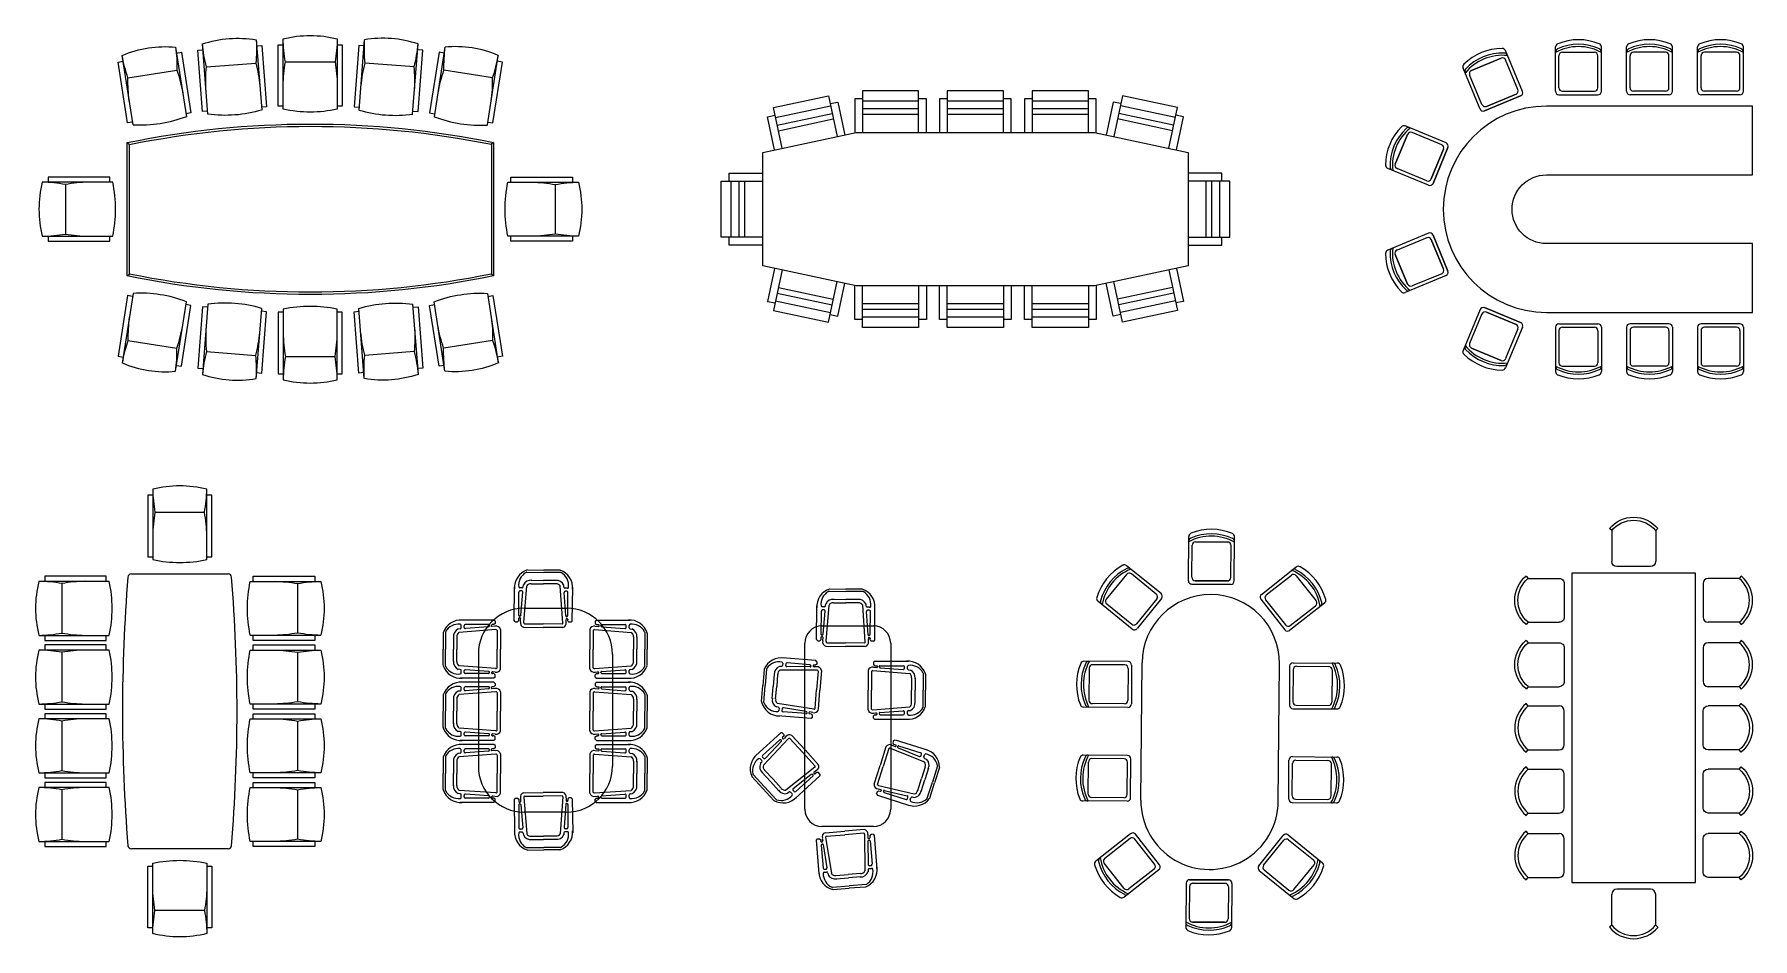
# Model space of a CAD drawing. Header units: inches. Extents: x 3256 to 18255, y 2108 to 10003.
import ezdxf

# ---------------------------------------------------------------- set-up
doc = ezdxf.new("R2010")
doc.units = ezdxf.units.IN
doc.header["$MEASUREMENT"] = 0

# ---------------------------------------------------------------- blocks, each defined once
blk = doc.blocks.new('table2400x1000_dwgmodels.com')
at = {"color": 0}
for p, q in [((-1200, -422.373453), (-1200, 422.373453)), ((1200, 422.373453), (1200, -422.373453))]:
    blk.add_line(p, q, dxfattribs=at)
for centre, radius, start, end in [((-1170, 422.373453), 30, 94.6620417285, 180), ((0, -13925), 14425, 85.3379582715, 94.6620417285), ((1170, 422.373453), 30, 0, 85.3379582711), ((-1170, -422.373453), 30, 180, 265.3379582715), ((1170, -422.373453), 30, 274.6620417289, 0), ((0, 13925), 14425, 265.3379582715, 274.6620417285)]:
    blk.add_arc(centre, radius, start, end, dxfattribs=at)
blk = doc.blocks.new('chair943')
at = {"color": 0}
for points in [[(-236, 640), (-236, 25)], [(235, 25), (235, 640)], [(-234, 588), (-280, 588), (-280, 51), (-236, 51)], [(280, 588), (234, 588)], [(235, 51), (280, 51), (280, 588)], [(216, 438), (-216, 438)]]:
    blk.add_lwpolyline(points, dxfattribs=at)
for centre, radius, start, end in [((0, -298), 967, 75.9111, 104.0889), ((1068, 664), 1304, 181.0501, 189.9778), ((-1068, 664), 1304, 350.0222, 358.9499), ((1068, 212), 1304, 170.0222, 178.9499), ((-1068, 212), 1304, 1.0501, 9.9778), ((0, 1122), 1122, 257.8807, 282.1193)]:
    blk.add_arc(centre, radius, start, end, dxfattribs=at)
blk = doc.blocks.new('conf table_0323')
at = {"color": 0, "ltscale": 8}
for p, q in [((-691, 852), (-543, 853)), ((-684, 873), (-543, 873)), ((-651, 783), (-543, 783)), ((-651, 753), (-543, 753)), ((-403, 873), (-543, 873)), ((-396, 853), (-543, 853)), ((-436, 783), (-543, 783)), ((-436, 753), (-543, 753)), ((-148, 852), (-1, 853)), ((-141, 873), (-1, 873)), ((-108, 783), (0, 783)), ((-108, 753), (0, 753)), ((140, 873), (0, 873)), ((147, 853), (0, 853)), ((107, 783), (0, 783)), ((107, 753), (0, 753)), ((395, 852), (542, 853)), ((402, 873), (542, 873)), ((435, 783), (542, 783)), ((435, 753), (542, 753)), ((683, 873), (543, 873)), ((690, 853), (543, 853)), ((650, 783), (543, 783)), ((650, 753), (543, 753)), ((-797, 430), (-797, 725)), ((-757, 479), (-757, 680)), ((-750, 715), (-730, 715)), ((-747, 690), (-734, 690)), ((-739, 474), (-724, 679)), ((-720, 725), (-719, 742)), ((-713, 413), (-690, 733)), ((-373, 413), (-397, 733)), ((-366, 725), (-368, 742)), ((-348, 479), (-363, 679)), ((-356, 716), (-336, 716)), ((-353, 690), (-339, 690)), ((-329, 475), (-329, 680)), ((-289, 430), (-289, 725)), ((-254, 430), (-254, 725)), ((-214, 479), (-214, 680)), ((-207, 715), (-187, 715)), ((-204, 690), (-191, 690)), ((-196, 474), (-181, 679)), ((-177, 725), (-176, 742)), ((-170, 413), (-147, 733)), ((170, 413), (146, 733)), ((177, 725), (175, 742)), ((195, 479), (180, 679)), ((187, 716), (207, 716)), ((190, 690), (204, 690)), ((214, 475), (214, 680)), ((254, 430), (254, 725)), ((289, 430), (289, 725)), ((329, 479), (329, 680)), ((336, 715), (356, 715)), ((339, 690), (352, 690)), ((347, 474), (362, 679)), ((366, 725), (367, 742)), ((373, 413), (396, 733)), ((713, 413), (689, 733)), ((720, 725), (718, 742)), ((738, 479), (723, 679)), ((730, 716), (750, 716)), ((733, 690), (747, 690)), ((757, 475), (757, 680)), ((797, 430), (797, 725)), ((-747, 469), (-745, 469)), ((500, 566), (-480, 566)), ((-343, 419), (-346, 451)), ((-338, 469), (-334, 469)), ((-329, 430), (-329, 450)), ((-204, 469), (-202, 469)), ((200, 419), (197, 451)), ((205, 469), (209, 469)), ((214, 430), (214, 450)), ((339, 469), (341, 469)), ((743, 419), (740, 451)), ((748, 469), (752, 469)), ((757, 430), (757, 450)), ((-787, 420), (-797, 430)), ((-787, 420), (-767, 420)), ((-767, 420), (-757, 430)), ((-757, 430), (-757, 443)), ((-757, 443), (-757, 441)), ((-743, 419), (-741, 442)), ((-714, 373), (-543, 373)), ((-708, 403), (-543, 403)), ((-379, 403), (-543, 403)), ((-372, 373), (-543, 373)), ((-319, 420), (-329, 430)), ((-299, 420), (-319, 420)), ((-299, 420), (-289, 430)), ((-244, 420), (-254, 430)), ((-244, 420), (-224, 420)), ((-224, 420), (-214, 430)), ((-214, 430), (-214, 443)), ((-214, 443), (-214, 441)), ((-200, 419), (-198, 442)), ((-171, 373), (0, 373)), ((-165, 403), (0, 403)), ((164, 403), (0, 403)), ((170, 373), (0, 373)), ((224, 420), (214, 430)), ((244, 420), (224, 420)), ((244, 420), (254, 430)), ((299, 420), (289, 430)), ((299, 420), (319, 420)), ((319, 420), (329, 430)), ((329, 430), (329, 443)), ((329, 443), (329, 441)), ((343, 419), (345, 442)), ((372, 373), (543, 373)), ((378, 403), (543, 403)), ((707, 403), (543, 403)), ((713, 373), (543, 373)), ((767, 420), (757, 430)), ((787, 420), (767, 420)), ((787, 420), (797, 430)), ((-1063, 174), (-1080, 173)), ((-751, 170), (-1071, 144)), ((-769, 253), (-1063, 251)), ((-1054, 184), (-1054, 204)), ((-1028, 188), (-1028, 201)), ((-813, 213), (-1018, 212)), ((-817, 195), (-1017, 178)), ((-880, -204), (-880, 166)), ((-807, 205), (-807, 208)), ((-757, 199), (-789, 197)), ((-768, 213), (-788, 213)), ((-759, 244), (-769, 253)), ((-758, 224), (-768, 213)), ((-759, 244), (-758, 224)), ((-741, 164), (-740, 0)), ((-711, 170), (-710, 0)), ((734, 170), (733, 0)), ((764, 164), (763, 0)), ((774, 170), (1094, 144)), ((780, 199), (812, 197)), ((782, 244), (792, 253)), ((782, 244), (782, 224)), ((782, 224), (792, 213)), ((792, 253), (1087, 251)), ((792, 213), (812, 213)), ((831, 205), (831, 208)), ((837, 213), (1041, 212)), ((840, 195), (1040, 178)), ((900, 166), (900, -204)), ((1051, 188), (1051, 201)), ((1077, 184), (1077, 204)), ((1086, 174), (1103, 173)), ((-1211, 137), (-1210, -4)), ((-1190, 144), (-1189, -4)), ((-1120, 104), (-1120, -3)), ((-1090, 105), (-1090, -3)), ((1114, 105), (1113, -3)), ((1144, 104), (1143, -3)), ((1214, 144), (1212, -4)), ((1234, 137), (1233, -4)), ((-1209, -144), (-1210, -4)), ((-1188, -151), (-1189, -4)), ((-1119, -111), (-1120, -3)), ((-1089, -110), (-1090, -3)), ((-748, -171), (-1068, -149)), ((-739, -165), (-740, 0)), ((-709, -171), (-710, 0)), ((732, -171), (733, 0)), ((762, -165), (763, 0)), ((772, -171), (1092, -149)), ((1112, -110), (1113, -3)), ((1142, -111), (1143, -3)), ((1211, -151), (1212, -4)), ((1232, -144), (1233, -4)), ((-1060, -180), (-1077, -179)), ((-765, -254), (-1060, -257)), ((-1051, -210), (-1051, -190)), ((-1025, -206), (-1025, -193)), ((-814, -215), (-1015, -216)), ((-809, -197), (-1014, -183)), ((-804, -205), (-804, -203)), ((-778, -214), (-776, -214)), ((-765, -214), (-778, -214)), ((-754, -200), (-777, -199)), ((-755, -224), (-765, -214)), ((-755, -244), (-765, -254)), ((-755, -244), (-755, -224)), ((777, -200), (800, -199)), ((778, -224), (788, -214)), ((778, -244), (778, -224)), ((778, -244), (788, -254)), ((788, -254), (1083, -257)), ((789, -214), (801, -214)), ((801, -214), (800, -214)), ((828, -205), (828, -203)), ((833, -197), (1038, -183)), ((837, -215), (1038, -216)), ((1048, -206), (1048, -193)), ((1074, -210), (1074, -190)), ((1083, -180), (1101, -179)), ((-714, -407), (-543, -407)), ((-713, -447), (-690, -767)), ((-708, -437), (-543, -437)), ((-372, -407), (-543, -407)), ((-379, -437), (-543, -437)), ((-373, -447), (-397, -767)), ((-171, -407), (0, -407)), ((-170, -447), (-147, -767)), ((-165, -437), (0, -437)), ((170, -407), (0, -407)), ((164, -437), (0, -437)), ((170, -447), (146, -767)), ((372, -407), (543, -407)), ((373, -447), (396, -767)), ((378, -437), (543, -437)), ((713, -407), (543, -407)), ((707, -437), (543, -437)), ((713, -447), (689, -767)), ((-787, -454), (-797, -464)), ((-797, -464), (-797, -759)), ((-787, -454), (-767, -454)), ((-767, -454), (-757, -464)), ((-757, -464), (-757, -477)), ((-757, -477), (-757, -475)), ((-757, -513), (-757, -714)), ((-747, -503), (-745, -503)), ((-743, -453), (-741, -475)), ((-739, -508), (-724, -713)), ((-348, -513), (-363, -713)), ((-343, -453), (-346, -485)), ((-338, -503), (-334, -503)), ((-319, -454), (-329, -464)), ((-329, -464), (-329, -484)), ((-329, -509), (-329, -714)), ((-299, -454), (-319, -454)), ((-299, -454), (-289, -464)), ((-289, -464), (-289, -759)), ((-244, -454), (-254, -464)), ((-254, -464), (-254, -759)), ((-244, -454), (-224, -454)), ((-224, -454), (-214, -464)), ((-214, -464), (-214, -477)), ((-214, -477), (-214, -475)), ((-214, -513), (-214, -714)), ((-204, -503), (-202, -503)), ((-200, -453), (-198, -475)), ((-196, -508), (-181, -713)), ((195, -513), (180, -713)), ((200, -453), (197, -485)), ((205, -503), (209, -503)), ((224, -454), (214, -464)), ((214, -464), (214, -484)), ((214, -509), (214, -714)), ((244, -454), (224, -454)), ((244, -454), (254, -464)), ((254, -464), (254, -759)), ((299, -454), (289, -464)), ((289, -464), (289, -759)), ((299, -454), (319, -454)), ((319, -454), (329, -464)), ((329, -464), (329, -477)), ((329, -477), (329, -475)), ((329, -513), (329, -714)), ((339, -503), (341, -503)), ((343, -453), (345, -475)), ((347, -508), (362, -713)), ((738, -513), (723, -713)), ((743, -453), (740, -485)), ((748, -503), (752, -503)), ((767, -454), (757, -464)), ((757, -464), (757, -484)), ((757, -509), (757, -714)), ((787, -454), (767, -454)), ((787, -454), (797, -464)), ((797, -464), (797, -759)), ((-750, -749), (-730, -749)), ((-747, -724), (-734, -724)), ((500, -604), (-480, -604)), ((-356, -750), (-336, -750)), ((-353, -724), (-339, -724)), ((-207, -749), (-187, -749)), ((-204, -724), (-191, -724)), ((187, -750), (207, -750)), ((190, -724), (204, -724)), ((336, -749), (356, -749)), ((339, -724), (352, -724)), ((730, -750), (750, -750)), ((733, -724), (747, -724)), ((-720, -759), (-719, -776)), ((-691, -886), (-543, -887)), ((-651, -787), (-543, -787)), ((-651, -817), (-543, -817)), ((-436, -787), (-543, -787)), ((-436, -817), (-543, -817)), ((-396, -887), (-543, -887)), ((-366, -759), (-368, -776)), ((-177, -759), (-176, -776)), ((-148, -886), (-1, -887)), ((-108, -787), (0, -787)), ((-108, -817), (0, -817)), ((107, -787), (0, -787)), ((107, -817), (0, -817)), ((147, -887), (0, -887)), ((177, -759), (175, -776)), ((366, -759), (367, -776)), ((395, -886), (542, -887)), ((435, -787), (542, -787)), ((435, -817), (542, -817)), ((650, -787), (543, -787)), ((650, -817), (543, -817)), ((690, -887), (543, -887)), ((720, -759), (718, -776)), ((-684, -907), (-543, -907)), ((-403, -907), (-543, -907)), ((-141, -907), (-1, -907)), ((140, -907), (0, -907)), ((402, -907), (542, -907)), ((683, -907), (543, -907))]:
    blk.add_line(p, q, dxfattribs=at)
for centre, radius, start, end in [((-635, 719), 162, 108.5962, 184.0652), ((-634, 740), 127, 119.0854, 187.3499), ((-656, 715), 68.3, 81.8221, 156.8749), ((-691, 842), 10, 90.0454, 119.0854), ((-691, 842), 10, 90.0454, 119.0854), ((-656, 715), 38.3, 81.8221, 151.6656), ((-684, 863), 10, 90.0454, 108.5962), ((-430, 715), 68.3, 23.2159, 98.2687), ((-430, 715), 38.3, 28.9887, 98.2687), ((-403, 863), 10, 71.4947, 90.0454), ((-451, 719), 162, 356.0256, 71.4947), ((-396, 843), 10, 61.0054, 90.0454), ((-396, 843), 10, 61.0054, 90.0454), ((-452, 741), 127, 352.7409, 61.0054), ((-93, 719), 162, 108.5962, 184.0652), ((-91, 740), 127, 119.0854, 187.3499), ((-113, 715), 68.3, 81.8221, 156.8749), ((-148, 842), 10, 90.0454, 119.0854), ((-148, 842), 10, 90.0454, 119.0854), ((-113, 715), 38.3, 81.8221, 151.6656), ((-141, 863), 10, 90.0454, 108.5962), ((113, 715), 68.3, 23.2159, 98.2687), ((113, 715), 38.3, 28.9887, 98.2687), ((140, 863), 10, 71.4947, 90.0454), ((92, 719), 162, 356.0256, 71.4947), ((147, 843), 10, 61.0054, 90.0454), ((147, 843), 10, 61.0054, 90.0454), ((91, 741), 127, 352.7409, 61.0054), ((450, 719), 162, 108.5962, 184.0652), ((452, 740), 127, 119.0854, 187.3499), ((429, 715), 68.3, 81.8221, 156.8749), ((395, 842), 10, 90.0454, 119.0854), ((395, 842), 10, 90.0454, 119.0854), ((429, 715), 38.3, 81.8221, 151.6656), ((402, 863), 10, 90.0454, 108.5962), ((656, 715), 68.3, 23.2159, 98.2687), ((656, 715), 38.3, 28.9887, 98.2687), ((683, 863), 10, 71.4947, 90.0454), ((635, 719), 162, 356.0256, 71.4947), ((690, 843), 10, 61.0054, 90.0454), ((690, 843), 10, 61.0054, 90.0454), ((634, 741), 127, 352.7409, 61.0054), ((-750, 725), 10, 187.3499, 270.0454), ((-747, 680), 10, 90.0454, 180.0454), ((-734, 680), 10, 355.7918, 90.0454), ((-730, 725), 10, 270.0454, 355.7918), ((-356, 726), 10, 184.2991, 270.0454), ((-353, 680), 10, 90.0454, 184.2991), ((-339, 680), 10, 0.0454, 90.0454), ((-336, 726), 10, 270.0454, 352.7409), ((-207, 725), 10, 187.3499, 270.0454), ((-204, 680), 10, 90.0454, 180.0454), ((-191, 680), 10, 355.7918, 90.0454), ((-187, 725), 10, 270.0454, 355.7918), ((187, 726), 10, 184.2991, 270.0454), ((190, 680), 10, 90.0454, 184.2991), ((204, 680), 10, 0.0454, 90.0454), ((207, 726), 10, 270.0454, 352.7409), ((336, 725), 10, 187.3499, 270.0454), ((339, 680), 10, 90.0454, 180.0454), ((352, 680), 10, 355.7918, 90.0454), ((356, 725), 10, 270.0454, 355.7918), ((730, 726), 10, 184.2991, 270.0454), ((733, 680), 10, 90.0454, 184.2991), ((747, 680), 10, 0.0454, 90.0454), ((750, 726), 10, 270.0454, 352.7409), ((-480, 166), 400, 90, 180), ((-747, 479), 10, 180.0454, 270.0454), ((-749, 443), 8.17, 73.127, 191.6288), ((-751, 442), 10, 355.7918, 63.1715), ((-745, 475), 6.08, 264.1969, 14.4312), ((-338, 479), 10, 184.2991, 270.0454), ((-337, 446), 9.59, 33.4158, 151.1928), ((-336, 476), 7.08, 278.3194, 4.411), ((-204, 479), 10, 180.0454, 270.0454), ((-206, 443), 8.17, 73.127, 191.6288), ((-208, 442), 10, 355.7918, 63.1715), ((-202, 475), 6.08, 264.1969, 14.4312), ((205, 479), 10, 184.2991, 270.0454), ((206, 446), 9.59, 33.4158, 151.1928), ((207, 476), 7.08, 278.3194, 4.411), ((339, 479), 10, 180.0454, 270.0454), ((337, 443), 8.17, 73.127, 191.6288), ((335, 442), 10, 355.7918, 63.1715), ((341, 475), 6.08, 264.1969, 14.4312), ((500, 166), 400, 0, 90), ((748, 479), 10, 184.2991, 270.0454), ((748, 446), 9.59, 33.4158, 151.1928), ((750, 476), 7.08, 278.3194, 4.411), ((-705, 410), 38.3, 166.8269, 256.8194), ((-705, 411), 8.28, 166.8269, 256.8194), ((-381, 412), 8.28, 283.2714, 13.264), ((-381, 411), 38.3, 283.2714, 13.264), ((-162, 410), 38.3, 166.8269, 256.8194), ((-162, 411), 8.28, 166.8269, 256.8194), ((162, 412), 8.28, 283.2714, 13.264), ((162, 411), 38.3, 283.2714, 13.264), ((380, 410), 38.3, 166.8269, 256.8194), ((380, 411), 8.28, 166.8269, 256.8194), ((705, 412), 8.28, 283.2714, 13.264), ((705, 411), 38.3, 283.2714, 13.264), ((-1056, 89), 162, 86.4161, 161.8851), ((-1078, 88), 127, 83.1314, 151.3958), ((-1052, 110), 68.3, 113.6064, 188.6592), ((-1064, 204), 10, 0.4359, 83.1314), ((-1064, 184), 10, 274.6895, 0.4359), ((-1018, 202), 10, 90.4359, 180.4359), ((-1018, 188), 10, 180.4359, 274.6895), ((-817, 204), 10, 274.6895, 0.4359), ((-814, 206), 7.08, 8.7099, 94.8015), ((-784, 205), 9.59, 123.8063, 241.5833), ((-748, 162), 38.3, 13.6619, 103.6544), ((-749, 162), 8.28, 13.6619, 103.6544), ((772, 162), 38.3, 76.3456, 166.3381), ((773, 162), 8.28, 76.3456, 166.3381), ((807, 205), 9.59, 298.4167, 56.1937), ((838, 206), 7.08, 85.1985, 171.2901), ((841, 204), 10, 179.5641, 265.3105), ((1041, 188), 10, 265.3105, 359.5641), ((1041, 202), 10, 359.5641, 89.5641), ((1080, 89), 162, 18.1149, 93.5839), ((1087, 204), 10, 96.8686, 179.5641), ((1087, 184), 10, 179.5641, 265.3105), ((1101, 88), 127, 28.6042, 96.8686), ((1076, 110), 68.3, 351.3408, 66.3936), ((-1201, 137), 10, 161.8851, 180.4359), ((-1180, 144), 10, 151.3958, 180.4359), ((-1180, 144), 10, 151.3958, 180.4359), ((-1052, 110), 38.3, 119.3791, 188.6592), ((1076, 110), 38.3, 351.3408, 60.6209), ((1204, 144), 10, 359.5641, 28.6042), ((1204, 144), 10, 359.5641, 28.6042), ((1224, 137), 10, 359.5641, 18.1149), ((-1199, -144), 10, 180.4359, 198.9866), ((-1055, -95), 162, 198.9866, 274.4557), ((-1050, -116), 68.3, 172.2126, 247.2654), ((-1050, -116), 38.3, 172.2126, 242.0561), ((1078, -95), 162, 265.5443, 341.0134), ((1074, -116), 38.3, 297.9439, 7.7874), ((1074, -116), 68.3, 292.7346, 7.7874), ((1222, -144), 10, 341.0134, 359.5641), ((-1178, -151), 10, 180.4359, 209.4759), ((-1178, -151), 10, 180.4359, 209.4759), ((-1076, -94), 127, 209.4759, 277.7404), ((-1061, -190), 10, 0.4359, 86.1822), ((-1061, -210), 10, 277.7404, 0.4359), ((-1015, -193), 10, 86.1822, 180.4359), ((-1015, -206), 10, 180.4359, 270.4359), ((-480, -204), 400, 180, 270), ((-814, -205), 10, 270.4359, 0.4359), ((-810, -203), 6.08, 354.5874, 104.8217), ((-778, -206), 8.17, 163.5175, 282.0193), ((-777, -209), 10, 86.1822, 153.562), ((-746, -163), 38.3, 257.2173, 347.2099), ((-747, -163), 8.28, 257.2173, 347.2099), ((500, -204), 400, 270, 0), ((769, -163), 38.3, 192.7901, 282.7827), ((770, -163), 8.28, 192.7901, 282.7827), ((801, -209), 10, 26.438, 93.8178), ((802, -206), 8.17, 257.9807, 16.4825), ((834, -203), 6.08, 75.1783, 185.4126), ((838, -205), 10, 179.5641, 269.5641), ((1038, -193), 10, 359.5641, 93.8178), ((1038, -206), 10, 269.5641, 359.5641), ((1084, -190), 10, 93.8178, 179.5641), ((1084, -210), 10, 179.5641, 262.2596), ((1100, -94), 127, 262.2596, 330.5241), ((1201, -151), 10, 330.5241, 359.5641), ((1201, -151), 10, 330.5241, 359.5641), ((-705, -444), 38.3, 103.1806, 193.1731), ((-705, -445), 8.28, 103.1806, 193.1731), ((-381, -446), 8.28, 346.736, 76.7286), ((-381, -445), 38.3, 346.736, 76.7286), ((-162, -444), 38.3, 103.1806, 193.1731), ((-162, -445), 8.28, 103.1806, 193.1731), ((162, -446), 8.28, 346.736, 76.7286), ((162, -445), 38.3, 346.736, 76.7286), ((380, -444), 38.3, 103.1806, 193.1731), ((380, -445), 8.28, 103.1806, 193.1731), ((705, -446), 8.28, 346.736, 76.7286), ((705, -445), 38.3, 346.736, 76.7286), ((-749, -477), 8.17, 168.3712, 286.873), ((-747, -513), 10, 89.9546, 179.9546), ((-751, -476), 10, 296.8285, 4.2082), ((-745, -509), 6.08, 345.5688, 95.8031), ((-338, -513), 10, 89.9546, 175.7009), ((-337, -480), 9.59, 208.8072, 326.5842), ((-336, -510), 7.08, 355.589, 81.6806), ((-206, -477), 8.17, 168.3712, 286.873), ((-204, -513), 10, 89.9546, 179.9546), ((-208, -476), 10, 296.8285, 4.2082), ((-202, -509), 6.08, 345.5688, 95.8031), ((205, -513), 10, 89.9546, 175.7009), ((206, -480), 9.59, 208.8072, 326.5842), ((207, -510), 7.08, 355.589, 81.6806), ((337, -477), 8.17, 168.3712, 286.873), ((339, -513), 10, 89.9546, 179.9546), ((335, -476), 10, 296.8285, 4.2082), ((341, -509), 6.08, 345.5688, 95.8031), ((748, -513), 10, 89.9546, 175.7009), ((748, -480), 9.59, 208.8072, 326.5842), ((750, -510), 7.08, 355.589, 81.6806), ((-635, -753), 162, 175.9348, 251.4038), ((-750, -759), 10, 89.9546, 172.6501), ((-747, -714), 10, 179.9546, 269.9546), ((-734, -714), 10, 269.9546, 4.2082), ((-730, -759), 10, 4.2082, 89.9546), ((-451, -753), 162, 288.5053, 3.9744), ((-356, -760), 10, 89.9546, 175.7009), ((-353, -714), 10, 175.7009, 269.9546), ((-339, -714), 10, 269.9546, 359.9546), ((-336, -760), 10, 7.2591, 89.9546), ((-93, -753), 162, 175.9348, 251.4038), ((-207, -759), 10, 89.9546, 172.6501), ((-204, -714), 10, 179.9546, 269.9546), ((-191, -714), 10, 269.9546, 4.2082), ((-187, -759), 10, 4.2082, 89.9546), ((92, -753), 162, 288.5053, 3.9744), ((187, -760), 10, 89.9546, 175.7009), ((190, -714), 10, 175.7009, 269.9546), ((204, -714), 10, 269.9546, 359.9546), ((207, -760), 10, 7.2591, 89.9546), ((450, -753), 162, 175.9348, 251.4038), ((336, -759), 10, 89.9546, 172.6501), ((339, -714), 10, 179.9546, 269.9546), ((352, -714), 10, 269.9546, 4.2082), ((356, -759), 10, 4.2082, 89.9546), ((635, -753), 162, 288.5053, 3.9744), ((730, -760), 10, 89.9546, 175.7009), ((733, -714), 10, 175.7009, 269.9546), ((747, -714), 10, 269.9546, 359.9546), ((750, -760), 10, 7.2591, 89.9546), ((-634, -774), 127, 172.6501, 240.9146), ((-656, -749), 68.3, 203.1251, 278.1779), ((-691, -876), 10, 240.9146, 269.9546), ((-691, -876), 10, 240.9146, 269.9546), ((-656, -749), 38.3, 208.3344, 278.1779), ((-430, -749), 68.3, 261.7313, 336.7841), ((-430, -749), 38.3, 261.7313, 331.0113), ((-396, -877), 10, 269.9546, 298.9946), ((-396, -877), 10, 269.9546, 298.9946), ((-452, -774), 127, 298.9946, 7.2591), ((-91, -774), 127, 172.6501, 240.9146), ((-113, -749), 68.3, 203.1251, 278.1779), ((-148, -876), 10, 240.9146, 269.9546), ((-148, -876), 10, 240.9146, 269.9546), ((-113, -749), 38.3, 208.3344, 278.1779), ((113, -749), 68.3, 261.7313, 336.7841), ((113, -749), 38.3, 261.7313, 331.0113), ((147, -877), 10, 269.9546, 298.9946), ((147, -877), 10, 269.9546, 298.9946), ((91, -774), 127, 298.9946, 7.2591), ((452, -774), 127, 172.6501, 240.9146), ((429, -749), 68.3, 203.1251, 278.1779), ((395, -876), 10, 240.9146, 269.9546), ((395, -876), 10, 240.9146, 269.9546), ((429, -749), 38.3, 208.3344, 278.1779), ((656, -749), 68.3, 261.7313, 336.7841), ((656, -749), 38.3, 261.7313, 331.0113), ((690, -877), 10, 269.9546, 298.9946), ((690, -877), 10, 269.9546, 298.9946), ((634, -774), 127, 298.9946, 7.2591), ((-684, -897), 10, 251.4038, 269.9546), ((-403, -897), 10, 269.9546, 288.5053), ((-141, -897), 10, 251.4038, 269.9546), ((140, -897), 10, 269.9546, 288.5053), ((402, -897), 10, 251.4038, 269.9546), ((683, -897), 10, 269.9546, 288.5053)]:
    blk.add_arc(centre, radius, start, end, dxfattribs=at)
blk = doc.blocks.new('table 3200x1490')
at = {"color": 0}
for points in [[(-582, -1600, -0.101347), (-582, 1600), (582, 1600, -0.101067), (583, -1600)], [(-566, -1580, -0.100369), (-566, 1580), (565, 1580, -0.100091), (567, -1580)]]:
    blk.add_lwpolyline(points, format="xyb", close=True, dxfattribs=at)
for points in [[(-582, 1600), (-566, 1580)], [(582, 1600), (565, 1580)], [(-582, -1600), (-566, -1580)], [(583, -1600), (567, -1580)]]:
    blk.add_lwpolyline(points, dxfattribs=at)
blk = doc.blocks.new('table 01512')
at = {"color": 0, "ltscale": 10}
for p, q in [((-209, 128), (-357, 485)), ((-209, 128), (-357, 485)), ((209, 128), (357, 485)), ((209, 128), (357, 485)), ((-579, -25), (-727, 332)), ((-579, -25), (-727, 332)), ((-654, 312), (-395, 419)), ((-395, 419), (-654, 312)), ((-249, 144), (-356, 403)), ((-249, 144), (-356, 403)), ((249, 144), (356, 403)), ((249, 144), (356, 403)), ((395, 419), (654, 312)), ((654, 312), (395, 419)), ((579, -25), (727, 332)), ((579, -25), (727, 332)), ((-563, 14), (-670, 273)), ((-563, 14), (-670, 273)), ((563, 14), (670, 273)), ((563, 14), (670, 273)), ((-540, -41), (-226, 89)), ((-226, 89), (-540, -41)), ((-524, -2), (-265, 105)), ((-265, 105), (-524, -2)), ((226, 89), (540, -41)), ((540, -41), (226, 89)), ((265, 105), (524, -2)), ((524, -2), (265, 105)), ((-1319, -505), (-1212, -246)), ((-1212, -246), (-1319, -505)), ((-875, -321), (-1232, -173)), ((-875, -321), (-1232, -173)), ((-914, -337), (-1173, -230)), ((-914, -337), (-1173, -230)), ((875, -321), (1232, -173)), ((875, -321), (1232, -173)), ((914, -337), (1173, -230)), ((914, -337), (1173, -230)), ((1212, -246), (1319, -505)), ((1319, -505), (1212, -246)), ((-1005, -635), (-898, -376)), ((-898, -376), (-1005, -635)), ((-989, -674), (-859, -360)), ((-859, -360), (-989, -674)), ((859, -360), (989, -674)), ((989, -674), (859, -360)), ((898, -376), (1005, -635)), ((1005, -635), (898, -376)), ((-1028, -691), (-1385, -543)), ((-1028, -691), (-1385, -543)), ((-1044, -651), (-1303, -544)), ((-1044, -651), (-1303, -544)), ((1028, -691), (1385, -543)), ((1028, -691), (1385, -543)), ((1044, -651), (1303, -544)), ((1044, -651), (1303, -544)), ((-1030, -980), (-1417, -980)), ((-1370, -1040), (-1370, -1320)), ((-1060, -1010), (-1340, -1010)), ((-1030, -1040), (-1030, -1320)), ((-1000, -1010), (-1000, -1350)), ((1000, -1010), (1000, -1350)), ((1030, -980), (1417, -980)), ((1030, -1040), (1030, -1320)), ((1060, -1010), (1340, -1010)), ((1370, -1040), (1370, -1320)), ((-1030, -1380), (-1417, -1380)), ((-1060, -1350), (-1340, -1350)), ((1030, -1380), (1417, -1380)), ((1060, -1350), (1340, -1350)), ((-1030, -1600), (-1417, -1600)), ((-1060, -1630), (-1340, -1630)), ((-1000, -1970), (-1000, -1630)), ((1000, -1970), (1000, -1630)), ((1030, -1600), (1417, -1600)), ((1060, -1630), (1340, -1630)), ((-1370, -1940), (-1370, -1660)), ((-1030, -1940), (-1030, -1660)), ((1030, -1940), (1030, -1660)), ((1370, -1940), (1370, -1660)), ((-1030, -2000), (-1417, -2000)), ((-1060, -1970), (-1340, -1970)), ((1030, -2000), (1417, -2000)), ((1060, -1970), (1340, -1970)), ((-1030, -2220), (-1417, -2220)), ((1030, -2220), (1417, -2220)), ((-1370, -2560), (-1370, -2280)), ((-1060, -2250), (-1340, -2250)), ((-1030, -2560), (-1030, -2280)), ((-1000, -2590), (-1000, -2250)), ((1000, -2590), (1000, -2250)), ((1030, -2560), (1030, -2280)), ((1060, -2250), (1340, -2250)), ((1370, -2560), (1370, -2280)), ((-1030, -2620), (-1417, -2620)), ((-1060, -2590), (-1340, -2590)), ((1030, -2620), (1417, -2620)), ((1060, -2590), (1340, -2590))]:
    blk.add_line(p, q, dxfattribs=at)
blk.add_lwpolyline([(900, -2700), (900, -900, 1), (-900, -900), (-900, -2700), (-300, -2700), (-300, -900, -1), (300, -900), (300, -2700)], format="xyb", close=True, dxfattribs=at)
for centre, radius, start, end in [((-383, 24), 480, 90.3039, 134.6961), ((-383, 24), 480, 90.3039, 134.6961), ((-383, 24), 440, 88.0037, 136.9963), ((-383, 24), 440, 88.0037, 136.9963), ((-385, 474), 30, 22.5, 90.3039), ((-385, 474), 30, 22.5, 90.3039), ((-368, 434), 30, 22.5, 88.0037), ((-368, 434), 30, 22.5, 88.0037), ((368, 434), 30, 91.9963, 157.5), ((368, 434), 30, 91.9963, 157.5), ((385, 474), 30, 89.6961, 157.5), ((385, 474), 30, 89.6961, 157.5), ((383, 24), 440, 43.0037, 91.9963), ((383, 24), 440, 43.0037, 91.9963), ((383, 24), 480, 45.3039, 89.6961), ((383, 24), 480, 45.3039, 89.6961), ((-699, 344), 30, 134.6961, 202.5), ((-699, 344), 30, 134.6961, 202.5), ((-683, 304), 30, 136.9963, 202.5), ((-683, 304), 30, 136.9963, 202.5), ((-383, 24), 420, 84.0631, 140.9369), ((-383, 24), 420, 84.0631, 140.9369), ((-642, 284), 30, 112.5, 202.5), ((-642, 284), 30, 112.5, 202.5), ((-383, 392), 30, 22.5, 112.5), ((-383, 392), 30, 22.5, 112.5), ((383, 24), 420, 39.0631, 95.9369), ((383, 24), 420, 39.0631, 95.9369), ((383, 392), 30, 67.5, 157.5), ((383, 392), 30, 67.5, 157.5), ((642, 284), 30, 337.5, 67.5), ((642, 284), 30, 337.5, 67.5), ((683, 304), 30, 337.5, 43.0037), ((683, 304), 30, 337.5, 43.0037), ((699, 344), 30, 337.5, 45.3039), ((699, 344), 30, 337.5, 45.3039), ((-535, 26), 30, 202.5, 292.5), ((-535, 26), 30, 202.5, 292.5), ((-276, 133), 30, 292.5, 22.5), ((-276, 133), 30, 292.5, 22.5), ((-237, 117), 30, 292.5, 22.5), ((-237, 117), 30, 292.5, 22.5), ((237, 117), 30, 157.5, 247.5), ((237, 117), 30, 157.5, 247.5), ((276, 133), 30, 157.5, 247.5), ((276, 133), 30, 157.5, 247.5), ((535, 26), 30, 247.5, 337.5), ((535, 26), 30, 247.5, 337.5), ((-551, -13), 30, 202.5, 292.5), ((-551, -13), 30, 202.5, 292.5), ((551, -13), 30, 247.5, 337.5), ((551, -13), 30, 247.5, 337.5), ((-924, -517), 480, 135.3039, 179.6961), ((-924, -517), 480, 135.3039, 179.6961), ((-924, -517), 440, 133.0037, 181.9963), ((-924, -517), 440, 133.0037, 181.9963), ((-924, -517), 420, 129.0631, 185.9369), ((-924, -517), 420, 129.0631, 185.9369), ((-1244, -201), 30, 67.5, 135.3039), ((-1244, -201), 30, 67.5, 135.3039), ((-1204, -217), 30, 67.5, 133.0037), ((-1204, -217), 30, 67.5, 133.0037), ((-1184, -258), 30, 67.5, 157.5), ((-1184, -258), 30, 67.5, 157.5), ((1184, -258), 30, 22.5, 112.5), ((1184, -258), 30, 22.5, 112.5), ((924, -517), 420, 354.0631, 50.9369), ((924, -517), 420, 354.0631, 50.9369), ((1204, -217), 30, 46.9963, 112.5), ((1204, -217), 30, 46.9963, 112.5), ((924, -517), 440, 358.0037, 46.9963), ((924, -517), 440, 358.0037, 46.9963), ((1244, -201), 30, 44.6961, 112.5), ((1244, -201), 30, 44.6961, 112.5), ((924, -517), 480, 0.3039, 44.6961), ((924, -517), 480, 0.3039, 44.6961), ((-926, -365), 30, 337.5, 67.5), ((-926, -365), 30, 337.5, 67.5), ((-887, -349), 30, 337.5, 67.5), ((-887, -349), 30, 337.5, 67.5), ((887, -349), 30, 112.5, 202.5), ((887, -349), 30, 112.5, 202.5), ((926, -365), 30, 112.5, 202.5), ((926, -365), 30, 112.5, 202.5), ((-1374, -515), 30, 179.6961, 247.5), ((-1374, -515), 30, 179.6961, 247.5), ((-1334, -532), 30, 181.9963, 247.5), ((-1334, -532), 30, 181.9963, 247.5), ((-1292, -517), 30, 157.5, 247.5), ((-1292, -517), 30, 157.5, 247.5), ((1292, -517), 30, 292.5, 22.5), ((1292, -517), 30, 292.5, 22.5), ((1334, -532), 30, 292.5, 358.0037), ((1334, -532), 30, 292.5, 358.0037), ((1374, -515), 30, 292.5, 0.3039), ((1374, -515), 30, 292.5, 0.3039), ((-1033, -624), 30, 247.5, 337.5), ((-1033, -624), 30, 247.5, 337.5), ((-1017, -663), 30, 247.5, 337.5), ((-1017, -663), 30, 247.5, 337.5), ((1017, -663), 30, 202.5, 292.5), ((1017, -663), 30, 202.5, 292.5), ((1033, -624), 30, 202.5, 292.5), ((1033, -624), 30, 202.5, 292.5), ((-1000, -1180), 480, 157.8039, 202.1961), ((-1417, -1010), 30, 90, 157.8039), ((-1000, -1180), 440, 155.5037, 204.4963), ((-1000, -1180), 420, 151.5631, 208.4369), ((-1373, -1010), 30, 90, 155.5037), ((-1340, -1040), 30, 90, 180), ((-1060, -1040), 30, 0, 90), ((-1030, -1010), 30, 0, 90), ((1030, -1010), 30, 90, 180), ((1060, -1040), 30, 90, 180), ((1340, -1040), 30, 0, 90), ((1000, -1180), 420, 331.5631, 28.4369), ((1373, -1010), 30, 24.4963, 90), ((1000, -1180), 440, 335.5037, 24.4963), ((1417, -1010), 30, 22.1961, 90), ((1000, -1180), 480, 337.8039, 22.1961), ((-1340, -1320), 30, 180, 270), ((-1060, -1320), 30, 270, 0), ((1060, -1320), 30, 180, 270), ((1340, -1320), 30, 270, 0), ((-1417, -1350), 30, 202.1961, 270), ((-1373, -1350), 30, 204.4963, 270), ((-1030, -1350), 30, 270, 0), ((1030, -1350), 30, 180, 270), ((1373, -1350), 30, 270, 335.5037), ((1417, -1350), 30, 270, 337.8039), ((-1000, -1800), 480, 157.8039, 202.1961), ((-1417, -1630), 30, 90, 157.8039), ((-1000, -1800), 440, 155.5037, 204.4963), ((-1000, -1800), 420, 151.5631, 208.4369), ((-1373, -1630), 30, 90, 155.5037), ((-1340, -1660), 30, 90, 180), ((-1060, -1660), 30, 0, 90), ((-1030, -1630), 30, 0, 90), ((1030, -1630), 30, 90, 180), ((1060, -1660), 30, 90, 180), ((1340, -1660), 30, 0, 90), ((1000, -1800), 420, 331.5631, 28.4369), ((1373, -1630), 30, 24.4963, 90), ((1000, -1800), 440, 335.5037, 24.4963), ((1417, -1630), 30, 22.1961, 90), ((1000, -1800), 480, 337.8039, 22.1961), ((-1340, -1940), 30, 180, 270), ((-1060, -1940), 30, 270, 0), ((1060, -1940), 30, 180, 270), ((1340, -1940), 30, 270, 0), ((-1417, -1970), 30, 202.1961, 270), ((-1373, -1970), 30, 204.4963, 270), ((-1030, -1970), 30, 270, 0), ((1030, -1970), 30, 180, 270), ((1373, -1970), 30, 270, 335.5037), ((1417, -1970), 30, 270, 337.8039), ((-1000, -2420), 480, 157.8039, 202.1961), ((-1417, -2250), 30, 90, 157.8039), ((-1000, -2420), 440, 155.5037, 204.4963), ((-1000, -2420), 420, 151.5631, 208.4369), ((-1373, -2250), 30, 90, 155.5037), ((-1030, -2250), 30, 0, 90), ((1030, -2250), 30, 90, 180), ((1000, -2420), 420, 331.5631, 28.4369), ((1373, -2250), 30, 24.4963, 90), ((1000, -2420), 440, 335.5037, 24.4963), ((1417, -2250), 30, 22.1961, 90), ((1000, -2420), 480, 337.8039, 22.1961), ((-1340, -2280), 30, 90, 180), ((-1060, -2280), 30, 0, 90), ((1060, -2280), 30, 90, 180), ((1340, -2280), 30, 0, 90), ((-1417, -2590), 30, 202.1961, 270), ((-1373, -2590), 30, 204.4963, 270), ((-1340, -2560), 30, 180, 270), ((-1060, -2560), 30, 270, 0), ((-1030, -2590), 30, 270, 0), ((1030, -2590), 30, 180, 270), ((1060, -2560), 30, 180, 270), ((1340, -2560), 30, 270, 0), ((1373, -2590), 30, 270, 335.5037), ((1417, -2590), 30, 270, 337.8039)]:
    blk.add_arc(centre, radius, start, end, dxfattribs=at)
blk = doc.blocks.new('A$C29FA7F35')
at = {"lineweight": 9}
for p, q in [((514, 1976), (535, 1959)), ((535, 1959), (535, 1689)), ((918, 1959), (938, 1976)), ((918, 1959), (918, 1689)), ((1076, 1976), (1097, 1959)), ((1097, 1959), (1097, 1689)), ((1480, 1959), (1501, 1976)), ((1480, 1959), (1480, 1689)), ((1628, 1976), (1648, 1959)), ((1648, 1959), (1648, 1689)), ((2032, 1959), (2052, 1976)), ((2032, 1959), (2032, 1689)), ((2200, 1959), (2179, 1976)), ((2200, 1959), (2200, 1689)), ((2604, 1976), (2583, 1959)), ((2583, 1959), (2583, 1689)), ((2762, 1959), (2742, 1976)), ((2762, 1959), (2762, 1689)), ((3166, 1976), (3145, 1959)), ((3145, 1959), (3145, 1689)), ((580, 1644), (873, 1644)), ((1142, 1644), (1435, 1644)), ((1693, 1644), (1987, 1644)), ((2538, 1644), (2245, 1644)), ((3100, 1644), (2807, 1644)), ((117, 1230), (100, 1250)), ((117, 1230), (387, 1230)), ((3563, 1230), (3293, 1230)), ((3563, 1230), (3580, 1250)), ((432, 891), (432, 1185)), ((3248, 891), (3248, 1185)), ((100, 826), (117, 846)), ((117, 846), (387, 846)), ((3563, 846), (3293, 846)), ((3580, 826), (3563, 846)), ((535, 117), (535, 387)), ((580, 432), (873, 432)), ((918, 117), (918, 387)), ((1097, 117), (1097, 387)), ((1142, 432), (1435, 432)), ((1480, 117), (1480, 387)), ((1648, 117), (1648, 387)), ((1693, 432), (1987, 432)), ((2032, 117), (2032, 387)), ((2200, 117), (2200, 387)), ((2538, 432), (2245, 432)), ((2583, 117), (2583, 387)), ((2762, 117), (2762, 387)), ((3100, 432), (2807, 432)), ((3145, 117), (3145, 387)), ((514, 100), (535, 117)), ((918, 117), (938, 100)), ((1076, 100), (1097, 117)), ((1480, 117), (1501, 100)), ((1628, 100), (1648, 117)), ((2032, 117), (2052, 100)), ((2200, 117), (2179, 100)), ((2604, 100), (2583, 117)), ((2762, 117), (2742, 100)), ((3166, 100), (3145, 117))]:
    blk.add_line(p, q, dxfattribs=at)
at = {"lineweight": 13}
for p, q in [((490, 1578), (490, 498)), ((3190, 1578), (490, 1578)), ((3190, 498), (3190, 1578)), ((490, 498), (3190, 498))]:
    blk.add_line(p, q, dxfattribs=at)
at = {"lineweight": 9}
for centre, radius, start, end in [((726, 1800), 276, 39.6629, 140.3371), ((726, 1800), 249, 39.6629, 140.3371), ((1288, 1800), 276, 39.6629, 140.3371), ((1288, 1800), 249, 39.6629, 140.3371), ((1840, 1800), 276, 39.6629, 140.3371), ((1840, 1800), 249, 39.6629, 140.3371), ((580, 1689), 45, 180, 270), ((873, 1689), 45, 270, 0), ((1142, 1689), 45, 180, 270), ((1435, 1689), 45, 270, 0), ((1693, 1689), 45, 180, 270), ((1987, 1689), 45, 270, 0), ((276, 1038), 276, 129.6629, 230.3371), ((276, 1038), 249, 129.6629, 230.3371), ((387, 1185), 45, 0, 90), ((387, 891), 45, 270, 0), ((2245, 387), 45, 90, 180), ((2538, 387), 45, 0, 90), ((2807, 387), 45, 90, 180), ((3100, 387), 45, 0, 90), ((2392, 276), 276, 219.6629, 320.3371), ((2392, 276), 249, 219.6629, 320.3371), ((2954, 276), 276, 219.6629, 320.3371), ((2954, 276), 249, 219.6629, 320.3371)]:
    blk.add_arc(centre, radius, start, end, dxfattribs=at)
at = {"lineweight": 9, "extrusion": (0, 0, -1)}
for centre, major_axis, start_param, end_param in [((2392, 1800), (0, 276), -0.877277, 0.879821), ((2392, 1800), (0, 249), -0.877123, 0.879974), ((2954, 1800), (0, 276), -0.877277, 0.879821), ((2954, 1800), (0, 249), -0.877123, 0.879974), ((2245, 1689), (31.8, 31.8), 2.356194, 3.926991), ((2538, 1689), (-31.8, 31.8), 2.356194, 3.926991), ((2807, 1689), (31.8, 31.8), 2.356194, 3.926991), ((3100, 1689), (-31.8, 31.8), 2.356194, 3.926991), ((3293, 1185), (-31.8, 31.8), 5.497787, 7.068583), ((3404, 1038), (176, 176), -0.093151, 1.663947), ((3404, 1038), (-195, 195), 1.477646, 3.234743), ((3293, 891), (-31.8, 31.8), 3.926991, 5.497787), ((580, 387), (-31.8, 31.8), 5.497787, 7.068583), ((873, 387), (31.8, 31.8), -0.785398, 0.785398), ((1142, 387), (-31.8, 31.8), 5.497787, 7.068583), ((1435, 387), (31.8, 31.8), -0.785398, 0.785398), ((1693, 387), (-31.8, 31.8), 5.497787, 7.068583), ((1987, 387), (31.8, 31.8), -0.785398, 0.785398), ((726, 276), (0, 276), 2.264316, 4.021413), ((726, 276), (0, 249), 2.264469, 4.021567), ((1288, 276), (0, 276), 2.264316, 4.021413), ((1288, 276), (0, 249), 2.264469, 4.021567), ((1840, 276), (0, 276), 2.264316, 4.021413), ((1840, 276), (0, 249), 2.264469, 4.021567)]:
    blk.add_ellipse(centre, major_axis=major_axis, ratio=1, start_param=start_param, end_param=end_param, dxfattribs=at)
blk = doc.blocks.new('table 0342_dwgmodels.com')
at = {"color": 0, "ltscale": 30}
blk.add_blockref('A$C29FA7F35', (-1840, -1038), dxfattribs=at)
blk = doc.blocks.new('table 0453_dwgmodels.com')
at = {"color": 0, "ltscale": 10}
for p, q in [((-604, 725), (-602, 1111)), ((-542, 1064), (-262, 1062)), ((-204, 722), (-202, 1108)), ((215, 718), (218, 1105)), ((558, 1056), (278, 1058)), ((615, 715), (618, 1102)), ((-1365, 752), (-1145, 925)), ((-888, 694), (-1127, 998)), ((-930, 699), (-1103, 919)), ((-574, 754), (-572, 1034)), ((-234, 752), (-232, 1032)), ((246, 748), (248, 1028)), ((586, 746), (588, 1026)), ((898, 681), (1142, 981)), ((940, 685), (1117, 903)), ((1376, 731), (1159, 907)), ((-1202, 447), (-1441, 751)), ((-1197, 489), (-1370, 709)), ((-1160, 442), (-893, 652)), ((-1155, 484), (-935, 657)), ((-595, 605), (605, 595)), ((-575, 694), (-235, 692)), ((-544, 724), (-264, 722)), ((585, 686), (245, 688)), ((555, 716), (275, 718)), ((1167, 424), (903, 638)), ((1162, 466), (945, 643)), ((1204, 471), (1381, 688)), ((1209, 429), (1452, 729)), ((-1318, 210), (-1705, 213)), ((-1318, 210), (-1705, 213)), ((-1659, 153), (-1661, -127)), ((-1661, -127), (-1659, 153)), ((-1349, 180), (-1629, 182)), ((-1349, 180), (-1629, 182)), ((-1319, 150), (-1321, -130)), ((-1321, -130), (-1319, 150)), ((-1289, 180), (-1291, -160)), ((-1291, -160), (-1289, 180)), ((1289, -180), (1291, 160)), ((1291, 160), (1289, -180)), ((1321, 190), (1708, 187)), ((1321, 190), (1708, 187)), ((1351, 160), (1631, 158)), ((1351, 160), (1631, 158)), ((1319, -150), (1321, 130)), ((1321, 130), (1319, -150)), ((1659, -153), (1661, 127)), ((1661, 127), (1659, -153)), ((-1321, -190), (-1708, -187)), ((-1321, -190), (-1708, -187)), ((-1351, -160), (-1631, -158)), ((-1351, -160), (-1631, -158)), ((1318, -210), (1705, -213)), ((1318, -210), (1705, -213)), ((1349, -180), (1629, -182)), ((1349, -180), (1629, -182)), ((-1209, -429), (-1452, -729)), ((-1167, -424), (-903, -638)), ((1160, -442), (893, -652)), ((1202, -447), (1441, -751)), ((-1204, -471), (-1381, -688)), ((-1162, -466), (-945, -643)), ((-605, -595), (595, -605)), ((1155, -484), (935, -657)), ((1197, -489), (1370, -709)), ((-1376, -731), (-1159, -907)), ((-898, -681), (-1142, -981)), ((-940, -685), (-1117, -903)), ((-615, -715), (-618, -1102)), ((-586, -746), (-588, -1026)), ((-585, -686), (-245, -688)), ((-555, -716), (-275, -718)), ((-246, -748), (-248, -1028)), ((-215, -718), (-218, -1105)), ((204, -722), (202, -1108)), ((575, -694), (235, -692)), ((544, -724), (264, -722)), ((604, -725), (602, -1111)), ((888, -694), (1127, -998)), ((930, -699), (1103, -919)), ((234, -752), (232, -1032)), ((574, -754), (572, -1034)), ((1365, -752), (1145, -925)), ((-558, -1056), (-278, -1058)), ((542, -1064), (262, -1062))]:
    blk.add_line(p, q, dxfattribs=at)
for centre, radius, start, end in [((-572, 1111), 30, 111.7584, 179.5623), ((-405, 693), 420, 61.1254, 117.9992), ((-572, 1067), 30, 114.0586, 179.5623), ((-405, 693), 440, 65.066, 114.0586), ((-405, 693), 480, 67.3662, 111.7584), ((-542, 1034), 30, 89.5623, 179.5623), ((-262, 1032), 30, 359.5623, 89.5623), ((-232, 1108), 30, 359.5623, 67.3662), ((-232, 1065), 30, 359.5623, 65.066), ((248, 1105), 30, 111.7584, 179.5623), ((415, 687), 420, 61.1254, 117.9992), ((248, 1061), 30, 114.0586, 179.5623), ((415, 687), 440, 65.066, 114.0586), ((415, 687), 480, 67.3662, 111.7584), ((278, 1028), 30, 89.5623, 179.5623), ((558, 1026), 30, 359.5623, 89.5623), ((588, 1102), 30, 359.5623, 67.3662), ((588, 1059), 30, 359.5623, 65.066), ((-1026, 547), 480, 105.9662, 150.3584), ((-1026, 547), 440, 103.666, 152.6586), ((-1026, 547), 420, 99.7254, 156.5992), ((-1150, 980), 30, 38.1623, 105.9662), ((-1126, 901), 30, 38.1623, 128.1623), ((-1123, 945), 30, 38.1623, 103.666), ((1035, 531), 420, 22.5254, 79.3992), ((1138, 928), 30, 75.4586, 140.9623), ((1140, 884), 30, 50.9623, 140.9623), ((1165, 962), 30, 73.1584, 140.9623), ((1035, 531), 440, 26.466, 75.4586), ((1035, 531), 480, 28.7662, 73.1584), ((-1417, 770), 30, 150.3584, 218.1623), ((-1346, 728), 30, 128.1623, 218.1623), ((-544, 754), 30, 179.5623, 269.5623), ((-264, 752), 30, 269.5623, 359.5623), ((1429, 748), 30, 320.9623, 28.7662), ((-1391, 735), 30, 152.6586, 218.1623), ((-600, 5), 600, 89.5623, 269.5623), ((-953, 681), 30, 308.1623, 38.1623), ((-911, 676), 30, 308.1623, 38.1623), ((-574, 724), 30, 179.5623, 269.5623), ((-234, 722), 30, 269.5623, 359.5623), ((245, 718), 30, 179.5623, 269.5623), ((276, 748), 30, 179.5623, 269.5623), ((556, 746), 30, 269.5623, 359.5623), ((585, 716), 30, 269.5623, 359.5623), ((921, 662), 30, 140.9623, 230.9623), ((964, 666), 30, 140.9623, 230.9623), ((1357, 707), 30, 320.9623, 50.9623), ((1402, 714), 30, 320.9623, 26.466), ((-1173, 508), 30, 218.1623, 308.1623), ((600, -5), 600, 269.5623, 89.5623), ((1181, 490), 30, 230.9623, 320.9623), ((-1179, 466), 30, 218.1623, 308.1623), ((1186, 448), 30, 230.9623, 320.9623), ((-1290, 10), 480, 157.3662, 201.7584), ((-1290, 10), 480, 157.3662, 201.7584), ((-1705, 183), 30, 89.5623, 157.3662), ((-1705, 183), 30, 89.5623, 157.3662), ((-1290, 10), 440, 155.066, 204.0586), ((-1290, 10), 440, 155.066, 204.0586), ((-1290, 10), 420, 151.1254, 207.9992), ((-1290, 10), 420, 151.1254, 207.9992), ((-1662, 183), 30, 89.5623, 155.066), ((-1662, 183), 30, 89.5623, 155.066), ((-1629, 152), 30, 89.5623, 179.5623), ((-1629, 152), 30, 89.5623, 179.5623), ((-1349, 150), 30, 359.5623, 89.5623), ((-1349, 150), 30, 359.5623, 89.5623), ((-1319, 180), 30, 359.5623, 89.5623), ((-1319, 180), 30, 359.5623, 89.5623), ((1321, 160), 30, 89.5623, 179.5623), ((1321, 160), 30, 89.5623, 179.5623), ((1351, 130), 30, 89.5623, 179.5623), ((1351, 130), 30, 89.5623, 179.5623), ((1631, 128), 30, 359.5623, 89.5623), ((1631, 128), 30, 359.5623, 89.5623), ((1290, -10), 420, 331.1254, 27.9992), ((1290, -10), 420, 331.1254, 27.9992), ((1664, 157), 30, 24.0586, 89.5623), ((1664, 157), 30, 24.0586, 89.5623), ((1290, -10), 440, 335.066, 24.0586), ((1290, -10), 440, 335.066, 24.0586), ((1708, 157), 30, 21.7584, 89.5623), ((1708, 157), 30, 21.7584, 89.5623), ((1290, -10), 480, 337.3662, 21.7584), ((1290, -10), 480, 337.3662, 21.7584), ((-1631, -128), 30, 179.5623, 269.5623), ((-1631, -128), 30, 179.5623, 269.5623), ((-1351, -130), 30, 269.5623, 359.5623), ((-1351, -130), 30, 269.5623, 359.5623), ((-1708, -157), 30, 201.7584, 269.5623), ((-1708, -157), 30, 201.7584, 269.5623), ((-1664, -157), 30, 204.0586, 269.5623), ((-1664, -157), 30, 204.0586, 269.5623), ((-1321, -160), 30, 269.5623, 359.5623), ((-1321, -160), 30, 269.5623, 359.5623), ((1319, -180), 30, 179.5623, 269.5623), ((1319, -180), 30, 179.5623, 269.5623), ((1349, -150), 30, 179.5623, 269.5623), ((1349, -150), 30, 179.5623, 269.5623), ((1629, -152), 30, 269.5623, 359.5623), ((1629, -152), 30, 269.5623, 359.5623), ((1662, -183), 30, 269.5623, 335.066), ((1662, -183), 30, 269.5623, 335.066), ((1705, -183), 30, 269.5623, 337.3662), ((1705, -183), 30, 269.5623, 337.3662), ((-1186, -448), 30, 50.9623, 140.9623), ((1179, -466), 30, 38.1623, 128.1623), ((-1181, -490), 30, 50.9623, 140.9623), ((1173, -508), 30, 38.1623, 128.1623), ((-1429, -748), 30, 140.9623, 208.7662), ((-1402, -714), 30, 140.9623, 206.466), ((-1035, -531), 440, 206.466, 255.4586), ((-1035, -531), 420, 202.5254, 259.3992), ((-1357, -707), 30, 140.9623, 230.9623), ((-964, -666), 30, 320.9623, 50.9623), ((-921, -662), 30, 320.9623, 50.9623), ((-585, -716), 30, 89.5623, 179.5623), ((-556, -746), 30, 89.5623, 179.5623), ((-276, -748), 30, 359.5623, 89.5623), ((-245, -718), 30, 359.5623, 89.5623), ((234, -722), 30, 89.5623, 179.5623), ((264, -752), 30, 89.5623, 179.5623), ((544, -754), 30, 359.5623, 89.5623), ((574, -724), 30, 359.5623, 89.5623), ((911, -676), 30, 128.1623, 218.1623), ((953, -681), 30, 128.1623, 218.1623), ((1026, -547), 420, 279.7254, 336.5992), ((1026, -547), 440, 283.666, 332.6586), ((1346, -728), 30, 308.1623, 38.1623), ((1391, -735), 30, 332.6586, 38.1623), ((-1035, -531), 480, 208.7662, 253.1584), ((1026, -547), 480, 285.9662, 330.3584), ((1417, -770), 30, 330.3584, 38.1623), ((-1165, -962), 30, 253.1584, 320.9623), ((-1140, -884), 30, 230.9623, 320.9623), ((-1138, -928), 30, 255.4586, 320.9623), ((-558, -1026), 30, 179.5623, 269.5623), ((-278, -1028), 30, 269.5623, 359.5623), ((262, -1032), 30, 179.5623, 269.5623), ((542, -1034), 30, 269.5623, 359.5623), ((1123, -945), 30, 218.1623, 283.666), ((1126, -901), 30, 218.1623, 308.1623), ((1150, -980), 30, 218.1623, 285.9662), ((-415, -687), 420, 241.1254, 297.9992), ((-588, -1059), 30, 179.5623, 245.066), ((-588, -1102), 30, 179.5623, 247.3662), ((-415, -687), 440, 245.066, 294.0586), ((-415, -687), 480, 247.3662, 291.7584), ((-248, -1105), 30, 291.7584, 359.5623), ((-248, -1061), 30, 294.0586, 359.5623), ((405, -693), 420, 241.1254, 297.9992), ((232, -1065), 30, 179.5623, 245.066), ((232, -1108), 30, 179.5623, 247.3662), ((405, -693), 440, 245.066, 294.0586), ((405, -693), 480, 247.3662, 291.7584), ((572, -1111), 30, 291.7584, 359.5623), ((572, -1067), 30, 294.0586, 359.5623)]:
    blk.add_arc(centre, radius, start, end, dxfattribs=at)
blk = doc.blocks.new('table 024_dwgmodels.com')
at = {"color": 0, "ltscale": 8}
for p, q in [((-440, 836), (-544, 741)), ((-421, 825), (-530, 726)), ((-313, 751), (-326, 763)), ((-285, 764), (-300, 751)), ((-58, 585), (-257, 803)), ((215, 752), (355, 740)), ((-648, 646), (-544, 741)), ((-639, 626), (-530, 726)), ((-563, 602), (-483, 674)), ((-542, 580), (-463, 652)), ((-404, 747), (-483, 674)), ((-384, 725), (-463, 652)), ((-108, 516), (-341, 736)), ((-270, 743), (-280, 734)), ((-131, 579), (-280, 719)), ((-120, 594), (-256, 743)), ((66, 319), (90, 613)), ((149, 295), (198, 612)), ((167, 607), (170, 624)), ((206, 732), (354, 720)), ((238, 629), (346, 620)), ((241, 659), (348, 650)), ((453, 612), (346, 620)), ((455, 642), (348, 650)), ((501, 708), (354, 720)), ((495, 729), (355, 740)), ((-432, 243), (-631, 460)), ((-576, 498), (-590, 485)), ((-575, 512), (-585, 526)), ((-561, 477), (-571, 468)), ((-433, 303), (-571, 454)), ((-359, 287), (-558, 539)), ((-422, 318), (-546, 476)), ((-106, 505), (-227, 394)), ((-80, 487), (-207, 372)), ((-121, 580), (-122, 579)), ((-90, 541), (-107, 556)), ((-96, 568), (-95, 566)), ((-87, 558), (-96, 568)), ((-73, 558), (-87, 558)), ((-58, 571), (-73, 558)), ((-58, 571), (-58, 585)), ((110, 361), (126, 565)), ((129, 362), (160, 561)), ((156, 598), (136, 600)), ((151, 573), (137, 574)), ((488, 268), (490, 589)), ((518, 327), (520, 532)), ((520, 578), (520, 595)), ((549, 566), (529, 568)), ((544, 541), (530, 542)), ((537, 330), (553, 530)), ((573, 278), (596, 572)), ((-725, 375), (725, 375)), ((-423, 304), (-426, 302)), ((-348, 283), (-227, 394)), ((-333, 257), (-207, 372)), ((76, 308), (66, 319)), ((76, 308), (96, 307)), ((96, 307), (106, 316)), ((106, 316), (108, 336)), ((118, 354), (115, 354)), ((120, 304), (125, 335)), ((526, 321), (524, 321)), ((-1282, 174), (-1299, 172)), ((-994, 275), (-1288, 251)), ((-970, 193), (-1287, 143)), ((-1275, 205), (-1273, 185)), ((-1249, 204), (-1248, 190)), ((-1040, 231), (-1240, 215)), ((-1033, 213), (-1236, 181)), ((-1029, 222), (-1029, 220)), ((-991, 235), (-1003, 234)), ((-1003, 234), (-1002, 234)), ((-979, 222), (-1001, 218)), ((-983, 266), (-994, 275)), ((-982, 246), (-991, 235)), ((-983, 266), (-982, 246)), ((-960, 188), (-947, 24)), ((-931, 197), (-917, 26)), ((-875, -225), (-875, 225)), ((-418, 242), (-432, 243)), ((-418, 242), (-404, 255)), ((-403, 269), (-417, 284)), ((-385, 271), (-405, 296)), ((-404, 255), (-403, 269)), ((145, 256), (315, 242)), ((154, 285), (317, 272)), ((486, 228), (315, 242)), ((481, 259), (318, 272)), ((518, 271), (518, 294)), ((533, 281), (534, 294)), ((542, 270), (533, 281)), ((534, 294), (534, 292)), ((562, 269), (542, 270)), ((562, 269), (573, 278)), ((698, 189), (697, 19)), ((728, 183), (727, 18)), ((738, 188), (1058, 162)), ((744, 218), (776, 215)), ((746, 262), (756, 272)), ((746, 262), (746, 242)), ((746, 242), (756, 232)), ((756, 272), (1051, 270)), ((756, 232), (776, 232)), ((795, 223), (795, 227)), ((801, 232), (1005, 230)), ((804, 213), (1004, 197)), ((875, 225), (875, -225)), ((1015, 207), (1015, 220)), ((1041, 203), (1041, 223)), ((1050, 193), (1067, 192)), ((1178, 163), (1176, 15)), ((1198, 155), (1197, 15)), ((-1427, 126), (-1415, -14)), ((-1406, 135), (-1394, -13)), ((-1334, 100), (-1325, -7)), ((-1304, 103), (-1295, -4)), ((-933, -140), (-947, 24)), ((-903, -144), (-917, 26)), ((696, -153), (697, 18)), ((726, -146), (727, 18)), ((1076, -92), (1077, 16)), ((1078, 123), (1077, 16)), ((1106, -92), (1107, 15)), ((1108, 123), (1107, 16)), ((1175, -133), (1176, 15)), ((1196, -126), (1197, 15)), ((-1404, -154), (-1415, -14)), ((-1382, -160), (-1394, -13)), ((-1316, -114), (-1325, -7)), ((-1286, -112), (-1295, -5)), ((-943, -147), (-1264, -149)), ((736, -152), (1056, -131)), ((-1253, -179), (-1270, -179)), ((-953, -231), (-1247, -255)), ((-1243, -188), (-1241, -208)), ((-1217, -189), (-1216, -203)), ((-1006, -177), (-1207, -178)), ((-1001, -195), (-1205, -212)), ((-996, -186), (-995, -190)), ((-946, -177), (-978, -177)), ((-956, -192), (-976, -193)), ((-945, -201), (-956, -192)), ((-944, -221), (-953, -231)), ((-944, -221), (-945, -201)), ((-602, -259), (-691, -540)), ((-590, -252), (-602, -259)), ((-517, -268), (-591, -580)), ((-590, -252), (-570, -259)), ((-570, -259), (-564, -271)), ((-564, -271), (-568, -283)), ((-568, -283), (-567, -282)), ((-547, -265), (-552, -287)), ((-509, -261), (-352, -310)), ((-506, -230), (-343, -282)), ((-180, -333), (-343, -282)), ((70, -225), (60, -235)), ((60, -235), (60, -530)), ((70, -225), (90, -225)), ((90, -225), (100, -235)), ((100, -235), (100, -248)), ((100, -248), (100, -246)), ((100, -284), (100, -485)), ((110, -274), (112, -274)), ((115, -224), (116, -247)), ((119, -279), (134, -484)), ((143, -178), (314, -178)), ((144, -218), (168, -538)), ((150, -208), (314, -208)), ((485, -179), (314, -178)), ((479, -209), (314, -208)), ((485, -219), (460, -538)), ((510, -284), (495, -484)), ((514, -224), (512, -256)), ((520, -275), (523, -275)), ((538, -225), (528, -235)), ((528, -235), (528, -256)), ((528, -280), (528, -485)), ((558, -225), (538, -225)), ((558, -225), (568, -235)), ((568, -235), (568, -530)), ((741, -182), (764, -180)), ((742, -206), (752, -196)), ((742, -226), (742, -206)), ((742, -226), (752, -236)), ((752, -236), (1047, -238)), ((753, -196), (765, -196)), ((765, -196), (764, -196)), ((792, -186), (792, -184)), ((797, -178), (1002, -164)), ((801, -196), (1002, -198)), ((1012, -188), (1012, -174)), ((1038, -191), (1038, -171)), ((1047, -161), (1065, -160)), ((725, -375), (-725, -375)), ((-579, -318), (-640, -509)), ((-560, -319), (-608, -519)), ((-566, -311), (-565, -312)), ((-195, -360), (-352, -310)), ((-193, -371), (-312, -669)), ((-189, -441), (-264, -628)), ((-170, -444), (-232, -639)), ((-118, -413), (-207, -694)), ((-166, -386), (-178, -416)), ((-176, -435), (-173, -437)), ((-156, -401), (-162, -420)), ((-144, -394), (-156, -401)), ((-125, -400), (-144, -394)), ((-125, -400), (-118, -413)), ((-644, -545), (-625, -551)), ((-633, -522), (-620, -526)), ((-618, -563), (-622, -580)), ((107, -521), (127, -521)), ((110, -495), (124, -495)), ((137, -530), (138, -547)), ((207, -558), (314, -558)), ((207, -588), (314, -588)), ((422, -558), (314, -558)), ((422, -588), (314, -588)), ((491, -530), (490, -547)), ((501, -521), (521, -521)), ((505, -495), (518, -495)), ((-629, -694), (-488, -739)), ((-628, -716), (-494, -758)), ((-569, -640), (-467, -672)), ((-560, -611), (-458, -644)), ((-347, -783), (-488, -739)), ((-365, -705), (-467, -672)), ((-355, -676), (-458, -644)), ((-281, -670), (-287, -687)), ((-268, -665), (-249, -671)), ((-257, -641), (-244, -645)), ((166, -658), (314, -658)), ((173, -678), (314, -678)), ((462, -658), (314, -658)), ((455, -679), (314, -678)), ((-360, -801), (-494, -758))]:
    blk.add_line(p, q, dxfattribs=at)
for centre, radius, start, end in [((-434, 828), 10, 113.8862, 132.4369), ((-372, 689), 162, 38.4171, 113.8862), ((-414, 818), 10, 103.3969, 132.4369), ((-414, 818), 10, 103.3969, 132.4369), ((-387, 704), 127, 35.1324, 103.3969), ((-354, 700), 68.3, 65.6075, 140.6603), ((-306, 758), 10, 226.6906, 312.4369), ((-292, 772), 10, 312.4369, 35.1324), ((251, 594), 162, 103.9349, 179.404), ((214, 742), 10, 85.3842, 103.9349), ((-508, 565), 162, 150.9877, 226.4568), ((-641, 639), 10, 132.4369, 150.9877), ((-522, 581), 127, 161.477, 229.7415), ((-632, 619), 10, 132.4369, 161.477), ((-632, 619), 10, 132.4369, 161.477), ((-521, 548), 68.3, 124.2136, 199.2664), ((-354, 700), 38.3, 70.8167, 140.6603), ((-273, 727), 10, 132.4369, 226.6906), ((-263, 736), 10, 42.4369, 132.4369), ((254, 615), 127, 114.4242, 182.6887), ((137, 610), 10, 182.6887, 265.3842), ((157, 608), 10, 265.3842, 351.1305), ((230, 591), 68.3, 77.1609, 152.2137), ((230, 591), 38.3, 77.1609, 146.4409), ((206, 722), 10, 85.3842, 114.4242), ((206, 722), 10, 85.3842, 114.4242), ((455, 573), 68.3, 18.5547, 93.6075), ((455, 573), 38.3, 23.764, 93.6075), ((495, 719), 10, 66.8334, 85.3842), ((435, 579), 162, 351.3644, 66.8334), ((500, 698), 10, 56.3442, 85.3842), ((500, 698), 10, 56.3442, 85.3842), ((435, 601), 127, 348.0797, 56.3442), ((-597, 492), 10, 229.7415, 312.4369), ((-582, 506), 10, 312.4369, 38.1833), ((-564, 461), 10, 132.4369, 222.4369), ((-554, 470), 10, 38.1833, 132.4369), ((-521, 548), 38.3, 124.2136, 193.4937), ((-127, 583), 6.08, 208.0512, 318.2854), ((-128, 588), 10, 312.4369, 42.4369), ((-100, 563), 10, 159.3108, 226.6906), ((-102, 563), 8.17, 30.8536, 149.3553), ((-113, 510), 8.28, 325.663, 55.6555), ((-112, 509), 38.3, 325.663, 55.6555), ((136, 564), 10, 85.3842, 175.3842), ((150, 563), 10, 351.1305, 85.3842), ((530, 578), 10, 179.6378, 265.3842), ((530, 532), 10, 85.3842, 179.6378), ((543, 531), 10, 355.3842, 85.3842), ((550, 576), 10, 265.3842, 348.0797), ((-725, 225), 150, 90, 180), ((-429, 308), 7.08, 218.0713, 304.163), ((-430, 312), 10, 312.4369, 38.1833), ((116, 330), 9.59, 24.2368, 142.0138), ((117, 361), 7.08, 171.0186, 257.1102), ((119, 364), 10, 265.3842, 351.1305), ((156, 292), 38.3, 162.1656, 252.1582), ((524, 327), 6.08, 160.9984, 271.2327), ((528, 294), 10, 112.2581, 179.6378), ((526, 295), 8.17, 343.8008, 102.3026), ((527, 331), 10, 265.3842, 355.3842), ((725, 225), 150, 0, 90), ((-1269, 90), 162, 90.6408, 166.1099), ((-1290, 87), 127, 87.3561, 155.6206), ((-1266, 111), 68.3, 117.8312, 192.884), ((-1285, 204), 10, 4.6607, 87.3561), ((-1283, 184), 10, 278.9143, 4.6607), ((-1239, 205), 10, 94.6607, 184.6607), ((-1238, 191), 10, 184.6607, 278.9143), ((-1039, 221), 10, 4.6607, 94.6607), ((-1035, 219), 6.08, 260.2749, 10.5091), ((-1003, 226), 8.17, 83.0773, 201.579), ((-1003, 228), 10, 211.5345, 278.9143), ((-967, 185), 38.3, 17.8867, 107.8792), ((-968, 185), 8.28, 17.8867, 107.8792), ((-407, 286), 9.59, 71.2896, 189.0665), ((-352, 290), 38.3, 209.2184, 299.2109), ((-352, 291), 8.28, 209.2184, 299.2109), ((156, 293), 8.28, 162.1656, 252.1582), ((480, 267), 8.28, 278.6102, 8.6027), ((480, 266), 38.3, 278.6102, 8.6027), ((736, 181), 38.3, 76.3456, 166.3381), ((737, 181), 8.28, 76.3456, 166.3381), ((771, 224), 9.59, 298.4167, 56.1937), ((802, 225), 7.08, 85.1985, 171.2901), ((805, 223), 10, 179.5641, 265.3105), ((1005, 207), 10, 265.3105, 359.5641), ((1005, 220), 10, 359.5641, 89.5641), ((1043, 108), 162, 18.1149, 93.5839), ((1051, 223), 10, 96.8686, 179.5641), ((1051, 203), 10, 179.5641, 265.3105), ((1065, 107), 127, 28.6042, 96.8686), ((1039, 129), 38.3, 351.3408, 60.6209), ((1039, 129), 68.3, 351.3408, 66.3936), ((1168, 163), 10, 359.5641, 28.6042), ((1168, 163), 10, 359.5641, 28.6042), ((1188, 155), 10, 359.5641, 18.1149), ((-1417, 127), 10, 166.1099, 184.6607), ((-1397, 135), 10, 155.6206, 184.6607), ((-1397, 135), 10, 155.6206, 184.6607), ((-1266, 111), 38.3, 123.0404, 192.884), ((-1248, -114), 68.3, 176.4373, 251.4901), ((-1248, -114), 38.3, 176.4373, 245.7174), ((-941, -139), 38.3, 261.4421, 351.4346), ((-942, -139), 8.28, 261.4421, 351.4346), ((734, -144), 8.28, 192.7901, 282.7827), ((1042, -76), 162, 265.5443, 341.0134), ((1064, -75), 127, 262.2596, 330.5241), ((1038, -97), 38.3, 297.9439, 7.7874), ((1038, -97), 68.3, 292.7346, 7.7874), ((1165, -133), 10, 330.5241, 359.5641), ((1165, -133), 10, 330.5241, 359.5641), ((1186, -126), 10, 341.0134, 359.5641), ((-1394, -154), 10, 184.6607, 203.2114), ((-1254, -94), 162, 203.2114, 278.6805), ((-1372, -159), 10, 184.6607, 213.7007), ((-1372, -159), 10, 184.6607, 213.7007), ((-1275, -94), 127, 213.7007, 281.9652), ((-1253, -189), 10, 4.6607, 90.407), ((-1251, -209), 10, 281.9652, 4.6607), ((-1207, -188), 10, 90.407, 184.6607), ((-1206, -202), 10, 184.6607, 274.6607), ((-1006, -187), 10, 4.6607, 90.407), ((-1002, -188), 7.08, 270.295, 356.3867), ((-972, -185), 9.59, 123.5133, 241.2902), ((-725, -225), 150, 180, 270), ((-560, -286), 8.17, 150.7744, 269.2762), ((-562, -285), 10, 279.2317, 346.6115), ((-509, -268), 38.3, 85.5838, 175.5764), ((-509, -269), 8.28, 85.5838, 175.5764), ((109, -248), 8.17, 168.3712, 286.873), ((110, -284), 10, 89.9546, 179.9546), ((106, -247), 10, 296.8285, 4.2082), ((113, -280), 6.08, 345.5688, 95.8031), ((152, -216), 38.3, 103.1806, 193.1731), ((152, -216), 8.28, 103.1806, 193.1731), ((477, -217), 8.28, 346.736, 76.7286), ((477, -216), 38.3, 346.736, 76.7286), ((520, -285), 10, 89.9546, 175.7009), ((520, -251), 9.59, 208.8072, 326.5842), ((521, -281), 7.08, 355.589, 81.6806), ((733, -144), 38.3, 192.7901, 282.7827), ((725, -225), 150, 270, 0), ((765, -190), 10, 26.438, 93.8178), ((766, -188), 8.17, 257.9807, 16.4825), ((798, -184), 6.08, 75.1783, 185.4126), ((802, -186), 10, 179.5641, 269.5641), ((1002, -174), 10, 359.5641, 93.8178), ((1002, -188), 10, 269.5641, 359.5641), ((1048, -171), 10, 93.8178, 179.5641), ((1048, -191), 10, 179.5641, 262.2596), ((-569, -321), 10, 72.3578, 162.3578), ((-566, -318), 6.08, 327.972, 78.2063), ((-200, -367), 8.28, 329.1393, 59.1318), ((-179, -445), 10, 72.3578, 158.1042), ((-199, -367), 38.3, 329.1393, 59.1318), ((-169, -413), 9.59, 191.2104, 308.9874), ((-177, -443), 7.08, 337.9922, 64.0838), ((-535, -583), 162, 158.338, 233.8071), ((-541, -604), 127, 155.0533, 223.3178), ((-647, -555), 10, 72.3578, 155.0533), ((-630, -512), 10, 162.3578, 252.3578), ((-628, -561), 10, 346.6115, 72.3578), ((-554, -573), 68.3, 185.5283, 260.5812), ((-617, -516), 10, 252.3578, 346.6115), ((-554, -573), 38.3, 190.7376, 260.5812), ((222, -524), 162, 175.9348, 251.4038), ((223, -546), 127, 172.6501, 240.9146), ((107, -531), 10, 89.9546, 172.6501), ((110, -485), 10, 179.9546, 269.9546), ((124, -485), 10, 269.9546, 4.2082), ((127, -531), 10, 4.2082, 89.9546), ((201, -520), 68.3, 203.1251, 278.1779), ((201, -520), 38.3, 208.3344, 278.1779), ((427, -520), 68.3, 261.7313, 336.7841), ((427, -520), 38.3, 261.7313, 331.0113), ((406, -524), 162, 288.5053, 3.9744), ((405, -546), 127, 298.9946, 7.2591), ((501, -531), 10, 89.9546, 175.7009), ((505, -485), 10, 175.7009, 269.9546), ((518, -485), 10, 269.9546, 359.9546), ((521, -531), 10, 7.2591, 89.9546), ((-626, -684), 10, 223.3178, 252.3578), ((-626, -684), 10, 223.3178, 252.3578), ((-625, -706), 10, 233.8071, 252.3578), ((-339, -642), 68.3, 244.1345, 319.1873), ((-360, -639), 162, 270.9086, 346.3776), ((-339, -642), 38.3, 244.1345, 313.4146), ((-367, -659), 127, 281.3979, 349.6623), ((-271, -674), 10, 72.3578, 158.1042), ((-254, -632), 10, 158.1042, 252.3578), ((-252, -680), 10, 349.6623, 72.3578), ((-241, -636), 10, 252.3578, 342.3578), ((166, -648), 10, 240.9146, 269.9546), ((166, -648), 10, 240.9146, 269.9546), ((173, -668), 10, 251.4038, 269.9546), ((455, -669), 10, 269.9546, 288.5053), ((462, -648), 10, 269.9546, 298.9946), ((462, -648), 10, 269.9546, 298.9946), ((-344, -774), 10, 252.3578, 281.3979), ((-344, -774), 10, 252.3578, 281.3979)]:
    blk.add_arc(centre, radius, start, end, dxfattribs=at)
blk = doc.blocks.new('table 0232_dwgmodels.com')
at = {"color": 0}
for points in [[(-314, 1857), (-314, 2151), (-246, 2151)], [(-246, 1857), (-246, 2220), (244, 2220), (244, 1857)], [(-246, 2132), (244, 2132)], [(244, 2151), (313, 2151), (313, 1857)], [(-246, 2063), (244, 2063)], [(-246, 2014), (244, 2014)], [(-517, 1754), (-805, 1816), (-819, 1749)], [(495, -1857), (-495, -1857), (-669, -1040), (-669, 1040), (-495, 1857), (495, 1857), (669, 1040), (669, -1040), (495, -1857)], [(517, 1754), (805, 1816), (819, 1749)], [(-531, 1687), (-886, 1763), (-988, 1284), (-633, 1208)], [(-800, 1745), (-902, 1265)], [(-733, 1730), (-835, 1251)], [(-685, 1720), (-787, 1241)], [(531, 1687), (886, 1763), (988, 1284), (633, 1208)], [(685, 1720), (787, 1241)], [(733, 1730), (835, 1251)], [(800, 1745), (902, 1265)], [(-921, 1269), (-935, 1202), (-647, 1141)], [(921, 1269), (935, 1202), (647, 1141)], [(-963, 986), (-963, 1054), (-669, 1054)], [(963, 986), (963, 1054), (669, 1054)], [(-669, 496), (-1032, 496), (-1032, 986), (-669, 986)], [(-943, 496), (-943, 986)], [(-875, 496), (-875, 986)], [(-826, 496), (-826, 986)], [(669, 496), (1032, 496), (1032, 986), (669, 986)], [(826, 496), (826, 986)], [(875, 496), (875, 986)], [(943, 496), (943, 986)], [(-669, 427), (-963, 427), (-963, 496)], [(669, 427), (963, 427), (963, 496)], [(-963, 246), (-963, 314), (-669, 314)], [(963, 246), (963, 314), (669, 314)], [(-669, -244), (-1032, -244), (-1032, 246), (-669, 246)], [(-943, -244), (-943, 246)], [(-875, -244), (-875, 246)], [(-826, -244), (-826, 246)], [(669, -244), (1032, -244), (1032, 246), (669, 246)], [(826, -244), (826, 246)], [(875, -244), (875, 246)], [(943, -244), (943, 246)], [(-669, -313), (-963, -313), (-963, -244)], [(669, -313), (963, -313), (963, -244)], [(-963, -496), (-963, -427), (-669, -427)], [(963, -496), (963, -427), (669, -427)], [(-669, -986), (-1032, -986), (-1032, -496), (-669, -496)], [(-943, -986), (-943, -496)], [(-875, -986), (-875, -496)], [(-826, -986), (-826, -496)], [(669, -986), (1032, -986), (1032, -496), (669, -496)], [(826, -986), (826, -496)], [(875, -986), (875, -496)], [(943, -986), (943, -496)], [(-669, -1054), (-963, -1054), (-963, -986)], [(669, -1054), (963, -1054), (963, -986)], [(-921, -1269), (-935, -1202), (-647, -1141)], [(921, -1269), (935, -1202), (647, -1141)], [(-531, -1687), (-886, -1763), (-988, -1284), (-633, -1208)], [(-800, -1745), (-902, -1265)], [(-733, -1730), (-835, -1251)], [(-685, -1720), (-787, -1241)], [(531, -1687), (886, -1763), (988, -1284), (633, -1208)], [(685, -1720), (787, -1241)], [(733, -1730), (835, -1251)], [(800, -1745), (902, -1265)], [(-517, -1754), (-805, -1816), (-819, -1749)], [(517, -1754), (805, -1816), (819, -1749)], [(-314, -1857), (-314, -2151), (-246, -2151)], [(-246, -1857), (-246, -2220), (244, -2220), (244, -1857)], [(244, -2151), (313, -2151), (313, -1857)], [(-246, -2014), (244, -2014)], [(-246, -2063), (244, -2063)], [(-246, -2132), (244, -2132)]]:
    blk.add_lwpolyline(points, dxfattribs=at)

msp = doc.modelspace()

# ---------------------------------------------------------------- block references
at = {"xscale": -1}
for p, rotation in [((4354, 9223), 8.840168573599279), ((5007, 9299), 4.420084286799639), ((7365, 8476), 270), ((6322, 7654), 184.4200842867997), ((6975, 7730), 188.8401685735993), ((5116, 4992), 270), ((5116, 4392), 270), ((5116, 3792), 270), ((5116, 3192), 270), ((4525, 2792), 180)]:
    msp.add_blockref('chair943', p, dxfattribs=dict(at, rotation=rotation))
msp.add_blockref('chair943', (5664, 9324), dxfattribs=at)
for name, p, rotation in [('chair943', (6322, 9299), 355.5799157132002), ('chair943', (6975, 9223), 351.1598314264006), ('table 01512', (15555, 8476), 90), ('table 0232_dwgmodels.com', (11471, 8477), 90), ('table 3200x1490', (5665, 8476), 90), ('chair943', (3965, 8476), 90), ('chair943', (4354, 7730), 171.1598314264006), ('chair943', (5007, 7654), 175.5799157132003), ('chair943', (5664, 7628), 179.9999999999999), ('table 0342_dwgmodels.com', (17217, 3948), 90), ('table 0453_dwgmodels.com', (13520, 3912), 90), ('chair943', (3935, 4992), 90), ('table2400x1000_dwgmodels.com', (4525, 4092), 90), ('conf table_0323', (7698, 4093), 90), ('table 024_dwgmodels.com', (10356, 3963), 90), ('chair943', (3935, 4392), 90), ('chair943', (3935, 3792), 90), ('chair943', (3935, 3192), 90)]:
    msp.add_blockref(name, p, dxfattribs=dict(rotation=rotation))
msp.add_blockref('chair943', (4525, 5392))

doc.saveas('drawing.dxf')
